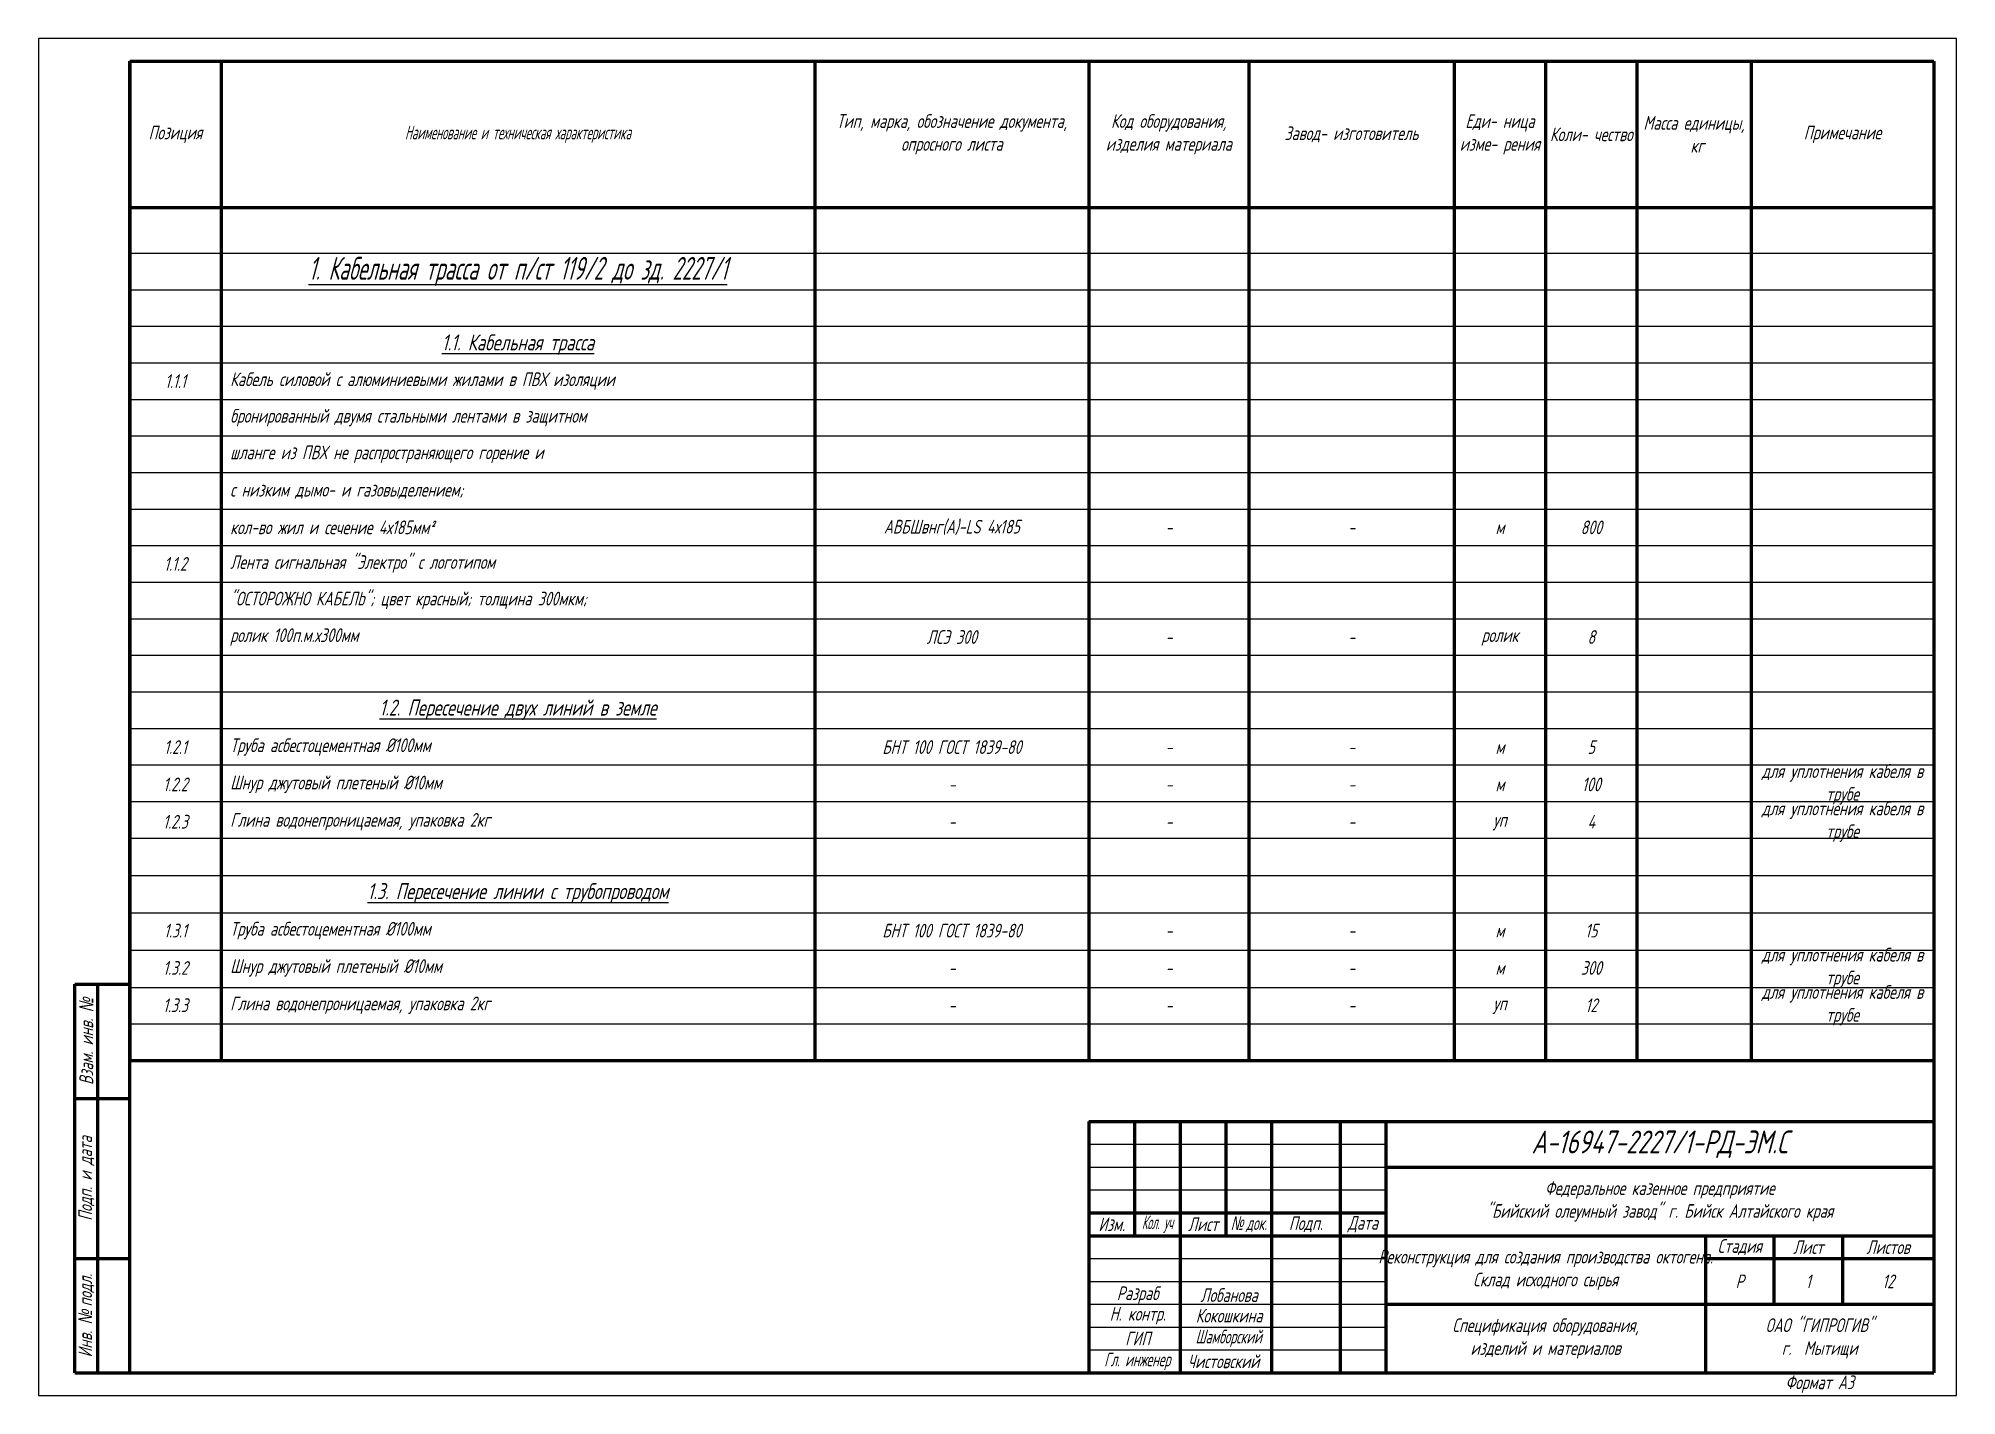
# Model space of a CAD drawing. Header units: millimetres. Extents: x 6735 to 13224, y -12144 to -9633.
# Drawn here: x 6735.1 to 7155.1, y -10774.4 to -10477.4 of the extents above; entities that cross this region are included whole.
import ezdxf

# ---------------------------------------------------------------- set-up
doc = ezdxf.new("R2010")
doc.units = ezdxf.units.MM
for name, color, linetype, lineweight in [('Рамка толстая', 7, 'Continuous', 60), ('Рамка тонкая', 5, 'Continuous', 25), ('Спецификация', 9, 'Continuous', 25), ('Штампы', 252, 'Continuous', 25)]:
    doc.layers.add(name, color=color, linetype=linetype, lineweight=lineweight)
doc.styles.add('Simplex', font='simplex.shx', dxfattribs={"width": 0.7, "oblique": 15})

msp = doc.modelspace()

# ---------------------------------------------------------------- texts
at = {"layer": 'Спецификация', "color": 2, "style": 'Simplex'}
for s, insert, char_height, width, attachment_point in [('{\\C2;Тип, марка, обозначение документа, опросного листа}', (6935.10387, -10498.35746), 3, 60, 5), ('{\\C2;Код оборудования, изделия материала}', (6982.60387, -10498.35746), 3, 35, 5), ('{\\C2;Еди- ница изме- рения}', (7055.10387, -10498.35746), 3, 20, 5), ('{\\C2;Масса единицы,  кг}', (7097.60387, -10498.35746), 3, 25, 5), ('{\\C2;Позиция}', (6765.10387, -10498.35746), 3, 20, 5), ('{\\Fgost|c204;\\Q15;\\C2;Наименование и техническая характеристика}', (6840.10387, -10498.35746), 3, 130, 5), ('{\\C2;Завод- изготовитель}', (7022.60387, -10498.35746), 3, 45, 5), ('{\\C2;Коли- чество}', (7075.10387, -10498.35746), 3, 20, 5), ('{\\C2;Примечание}', (7130.10387, -10498.35746), 3, 40, 5), ('{\\W0.58;\\L1. Кабельная трасса от п/ст 119/2 до зд. 2227/1}', (6840.10387, -10528.35746), 5, 126, 5), ('{\\L1.1. Кабельная трасса}', (6840.10387, -10544.35746), 3.5, 126, 5), ('1.1.1', (6765.10387, -10552.35746), 3, 20, 5), ('Кабель силовой с алюминиевыми жилами в ПВХ изоляции ', (6777.10387, -10552.35746), 3, 126, 4), ('бронированный двумя стальными лентами в защитном', (6777.10387, -10560.35746), 3, 126, 4), ('шланге из ПВХ не распространяющего горение и', (6777.10387, -10568.35746), 3, 126, 4), ('с низким дымо- и газовыделением; ', (6777.10387, -10576.35746), 3, 126, 4), ('кол-во жил и сечение 4х185мм²', (6777.10387, -10584.35746), 3, 126, 4), ('АВБШвнг(А)-LS 4х185', (6935.10387, -10584.35746), 3, 60, 5), ('м', (7055.10387, -10584.35746), 3, 20, 5), ('800', (7075.10387, -10584.35746), 3, 20, 5), ('-', (6982.60387, -10584.35746), 3, 35, 5), ('-', (7022.60387, -10584.35746), 3, 45, 5), ('1.1.2', (6765.10387, -10592.35746), 3, 20, 5), ('Лента сигнальная "Электро" с логотипом', (6777.10387, -10592.35746), 3, 126, 4), ('"ОСТОРОЖНО КАБЕЛЬ"; цвет красный; толщина 300мкм; ', (6777.10387, -10600.35746), 3, 126, 4), ('ролик 100п.м.х300мм', (6777.10387, -10608.35746), 3, 126, 4), ('ЛСЭ 300', (6935.10387, -10608.35746), 3, 60, 5), ('-', (6982.60387, -10608.35746), 3, 35, 5), ('-', (7022.60387, -10608.35746), 3, 45, 5), ('ролик', (7055.10387, -10608.35746), 3, 20, 5), ('8', (7075.10387, -10608.35746), 3, 20, 5), ('{\\L1.2. Пересечение двух линий в земле}', (6840.10387, -10624.27413), 3.5, 126, 5), ('1.2.1', (6765.10387, -10632.44079), 3, 20, 5), ('Труба асбестоцементная %%C100мм', (6777.10387, -10632.44079), 3, 126, 4), ('БНТ 100 ГОСТ 1839-80', (6935.10387, -10632.44079), 3, 60, 5), ('-', (6982.60387, -10632.44079), 3, 35, 5), ('-', (7022.60387, -10632.44079), 3, 45, 5), ('м', (7055.10387, -10632.44079), 3, 20, 5), ('5', (7075.10387, -10632.44079), 3, 20, 5), ('для уплотнения кабеля в трубе', (7130.10387, -10640.60746), 3, 40, 5), ('1.2.2', (6765.10387, -10640.60746), 3, 20, 5), ('Шнур джутовый плетеный %%C10мм', (6777.10387, -10640.60746), 3, 126, 4), ('-', (6935.10387, -10640.60746), 3, 60, 5), ('-', (6982.60387, -10640.60746), 3, 35, 5), ('-', (7022.60387, -10640.60746), 3, 45, 5), ('м', (7055.10387, -10640.60746), 3, 20, 5), ('100', (7075.10387, -10640.60746), 3, 20, 5), ('Глина водонепроницаемая, упаковка 2кг', (6777.10387, -10648.77413), 3, 126, 4), ('для уплотнения кабеля в трубе', (7130.10387, -10648.77413), 3, 40, 5), ('1.2.3', (6765.10387, -10648.77413), 3, 20, 5), ('-', (6935.10387, -10648.77413), 3, 60, 5), ('-', (6982.60387, -10648.77413), 3, 35, 5), ('-', (7022.60387, -10648.77413), 3, 45, 5), ('уп', (7055.10387, -10648.77413), 3, 20, 5), ('4', (7075.10387, -10648.77413), 3, 20, 5), ('{\\L1.3. Пересечение линии с трубопроводом}', (6840.10387, -10664.44079), 3.5, 126, 5), ('1.3.1', (6765.10387, -10672.60746), 3, 20, 5), ('Труба асбестоцементная %%C100мм', (6777.10387, -10672.60746), 3, 126, 4), ('БНТ 100 ГОСТ 1839-80', (6935.10387, -10672.60746), 3, 60, 5), ('м', (7055.10387, -10672.60746), 3, 20, 5), ('15', (7075.10387, -10672.60746), 3, 20, 5), ('-', (6982.60387, -10672.60746), 3, 35, 5), ('-', (7022.60387, -10672.60746), 3, 45, 5), ('для уплотнения кабеля в трубе', (7130.10387, -10680.77413), 3, 40, 5), ('1.3.2', (6765.10387, -10680.77413), 3, 20, 5), ('Шнур джутовый плетеный %%C10мм', (6777.10387, -10680.77413), 3, 126, 4), ('м', (7055.10387, -10680.77413), 3, 20, 5), ('300', (7075.10387, -10680.77413), 3, 20, 5), ('-', (6935.10387, -10680.77413), 3, 60, 5), ('-', (6982.60387, -10680.77413), 3, 35, 5), ('-', (7022.60387, -10680.77413), 3, 45, 5), ('для уплотнения кабеля в трубе', (7130.10387, -10688.94079), 3, 40, 5), ('1.3.3', (6765.10387, -10688.94079), 3, 20, 5), ('Глина водонепроницаемая, упаковка 2кг', (6777.10387, -10688.94079), 3, 126, 4), ('уп', (7055.10387, -10688.94079), 3, 20, 5), ('12', (7075.10387, -10688.94079), 3, 20, 5), ('-', (6935.10387, -10688.94079), 3, 60, 5), ('-', (6982.60387, -10688.94079), 3, 35, 5), ('-', (7022.60387, -10688.94079), 3, 45, 5)]:
    msp.add_mtext(s, dxfattribs=dict(at, insert=insert, char_height=char_height, width=width, attachment_point=attachment_point))
at = {"layer": 'Штампы', "color": 2, "char_height": 3, "attachment_point": 5, "rotation": 90, "style": 'Simplex'}
for s, insert, width in [('Взам. инв. {\\fArial|b0|i0|c204|p34;№}', (6745.60387, -10696.85746), 25), ('Подп. и дата', (6745.60387, -10726.85746), 35), ('Инв. {\\fArial|b0|i0|c204|p34;№ }подл.', (6745.60387, -10756.85746), 25)]:
    msp.add_mtext(s, dxfattribs=dict(at, insert=insert, width=width))
at = {"layer": 'Штампы', "color": 2, "attachment_point": 5, "style": 'Simplex'}
for s, insert, char_height, width in [('А-16947-2227/1-РД-ЭМ.С', (7090.10387, -10719.35746), 5, 120), ('Федеральное казенное предприятие\\P"Бийский олеумный завод" г. Бийск Алтайского края', (7090.10387, -10731.85746), 3, 120), ('{\\W0.5;Кол. уч}', (6980.10387, -10736.85746), 3, 10), ('{\\fArial|b0|i0|c204|p34;\\W0.6;№ \\Fsimplex|c204;док.}', (7000.10387, -10736.85746), 3, 10), ('Подп.', (7012.60387, -10736.85746), 3, 15), ('{\\W0.7;Дата}', (7025.10387, -10736.85746), 3, 10), ('Изм.', (6970.10387, -10736.85746), 3, 10), ('{\\W0.7;Лист}', (6990.10387, -10736.85746), 3, 10), ('Реконструкция для создания производства октогена. \\PСклад исходного сырья', (7065.10387, -10746.85746), 3, 70), ('{\\W0.7;Стадия}', (7107.60387, -10741.85746), 3, 15), ('Лист', (7122.60387, -10741.85746), 3, 15), ('Листов', (7140.10387, -10741.85746), 3, 20), (' Разраб', (6975.10387, -10752.35746), 3, 20), (' Лобанова', (6995.10387, -10752.35746), 3, 20), ('Р', (7107.60387, -10749.35746), 3, 15), ('1', (7122.60387, -10749.35746), 3, 15), ('12', (7140.10387, -10749.35746), 3, 20), (' Н. контр.', (6975.10387, -10756.85746), 3, 20), (' Кокошкина', (6995.10387, -10756.85746), 3, 20), (' ГИП', (6975.10387, -10761.85746), 3, 20), ('{\\W0.6; Шамборский}', (6995.10387, -10761.85746), 3, 20), ('Спецификация оборудования, \\Pизделий и материалов', (7065.10387, -10761.85746), 3, 70), ('ОАО "ГИПРОГИВ"\\Pг.  Мытищи', (7125.10387, -10761.85746), 3, 50), ('{\\W0.6; Гл. инженер}', (6975.10387, -10766.85746), 3, 20), ('Чистовский', (6994.57427, -10766.85746), 3, 17.7694297), ('Формат А3', (7125.10387, -10771.85746), 3, 50)]:
    msp.add_mtext(s, dxfattribs=dict(at, insert=insert, char_height=char_height, width=width))

# ---------------------------------------------------------------- blocks, each defined once
blk = doc.blocks.new('A$C64336E77')
at = {"layer": 'Рамка толстая'}
for p, q in [((20, 5), (20, 292)), ((20, 292), (415, 292)), ((415, 292), (415, 5)), ((20, 5), (415, 5))]:
    blk.add_line(p, q, dxfattribs=at)
at = {"layer": 'Рамка тонкая'}
for p, q in [((0, 297), (0, 0)), ((420, 297), (0, 297)), ((420, 0), (420, 297)), ((0, 0), (420, 0))]:
    blk.add_line(p, q, dxfattribs=at)

# ---------------------------------------------------------------- linework, layer by layer
at = {"layer": 'Спецификация', "lineweight": 60}
for p, q in [((6755.10387, -10482.35746), (7150.10387, -10482.35746)), ((6755.10387, -10482.35746), (6755.10387, -10701.02413)), ((6775.10387, -10482.35746), (6775.10387, -10701.02413)), ((6905.10387, -10482.35746), (6905.10387, -10701.02413)), ((6965.10387, -10482.35746), (6965.10387, -10701.02413)), ((7000.10387, -10482.35746), (7000.10387, -10701.02413)), ((7045.10387, -10482.35746), (7045.10387, -10701.02413)), ((7065.10387, -10482.35746), (7065.10387, -10701.02413)), ((7085.10387, -10482.35746), (7085.10387, -10701.02413)), ((7110.10387, -10482.35746), (7110.10387, -10701.02413)), ((7150.10387, -10482.35746), (7150.10387, -10701.02413)), ((6755.10387, -10514.35746), (7150.10387, -10514.35746)), ((6755.10387, -10701.02413), (7150.10387, -10701.02413))]:
    msp.add_line(p, q, dxfattribs=at)
at = {"layer": 'Спецификация', "color": 5}
for p, q in [((6755.10387, -10524.35746), (7150.10387, -10524.35746)), ((6755.10387, -10532.35746), (7150.10387, -10532.35746)), ((6755.10387, -10540.35746), (7150.10387, -10540.35746)), ((6755.10387, -10548.35746), (7150.10387, -10548.35746)), ((6755.10387, -10556.35746), (7150.10387, -10556.35746)), ((6755.10387, -10564.35746), (7150.10387, -10564.35746)), ((6755.10387, -10572.35746), (7150.10387, -10572.35746)), ((6755.10387, -10580.35746), (7150.10387, -10580.35746)), ((6755.10387, -10588.35746), (7150.10387, -10588.35746)), ((6755.10387, -10596.35746), (7150.10387, -10596.35746)), ((6755.10387, -10604.35746), (7150.10387, -10604.35746)), ((6755.10387, -10612.35746), (7150.10387, -10612.35746)), ((6755.10387, -10620.35746), (7150.10387, -10620.35746)), ((6755.10387, -10628.35746), (7150.10387, -10628.35746)), ((6755.10387, -10636.35746), (7150.10387, -10636.35746)), ((6755.10387, -10644.35746), (7150.10387, -10644.35746)), ((6755.10387, -10652.35746), (7150.10387, -10652.35746)), ((6755.10387, -10660.52413), (7150.10387, -10660.52413)), ((6755.10387, -10668.69079), (7150.10387, -10668.69079)), ((6755.10387, -10676.85746), (7150.10387, -10676.85746)), ((6755.10387, -10685.02413), (7150.10387, -10685.02413)), ((6755.10387, -10693.02413), (7150.10387, -10693.02413))]:
    msp.add_line(p, q, dxfattribs=at)
at = {"layer": 'Штампы', "lineweight": 60}
for p, q in [((6743.10387, -10769.35746), (6743.10387, -10684.35746)), ((6743.10387, -10684.35746), (6755.10387, -10684.35746)), ((6748.10387, -10769.35746), (6748.10387, -10684.35746)), ((6755.10387, -10769.35746), (6755.10387, -10684.35746)), ((6743.10387, -10709.35746), (6755.10387, -10709.35746)), ((6965.10387, -10714.35746), (7150.10387, -10714.35746)), ((6965.10387, -10714.35746), (6965.10387, -10769.35746)), ((6975.10387, -10714.35746), (6975.10387, -10739.35746)), ((6985.10387, -10714.35746), (6985.10387, -10769.35746)), ((6995.10387, -10714.35746), (6995.10387, -10739.35746)), ((7005.10387, -10714.35746), (7005.10387, -10769.35746)), ((7020.10387, -10714.35746), (7020.10387, -10769.35746)), ((7030.10387, -10714.35746), (7030.10387, -10769.35746)), ((7030.10387, -10724.35746), (7150.10387, -10724.35746)), ((6965.10387, -10734.35746), (7030.10387, -10734.35746)), ((6965.10387, -10739.35746), (7150.10387, -10739.35746)), ((7100.10387, -10739.35746), (7100.10387, -10769.35746)), ((7115.10387, -10739.35746), (7115.10387, -10754.35746)), ((7130.10387, -10739.35746), (7130.10387, -10754.35746)), ((6743.10387, -10744.35746), (6755.10387, -10744.35746)), ((7100.10387, -10744.35746), (7150.10387, -10744.35746)), ((7030.10387, -10754.35746), (7150.10387, -10754.35746)), ((6743.10387, -10769.35746), (6755.10387, -10769.35746))]:
    msp.add_line(p, q, dxfattribs=at)
at = {"layer": 'Штампы', "color": 5, "lineweight": 25}
for p, q in [((6965.10387, -10719.35746), (7030.10387, -10719.35746)), ((6965.10387, -10724.35746), (7030.10387, -10724.35746)), ((6965.10387, -10729.35746), (7030.10387, -10729.35746)), ((6965.10387, -10744.35746), (7030.10387, -10744.35746)), ((6965.10387, -10749.35746), (7030.10387, -10749.35746)), ((6965.10387, -10754.35746), (7030.10387, -10754.35746)), ((6965.10387, -10759.35746), (7030.10387, -10759.35746)), ((6965.10387, -10764.35746), (7030.10387, -10764.35746))]:
    msp.add_line(p, q, dxfattribs=at)

# ---------------------------------------------------------------- block references
msp.add_blockref('A$C64336E77', (6735.10389, -10774.35745))

msp.set_redraw_order([(e.dxf.handle, doc.entitydb.next_handle()) for e in msp.query("TEXT MTEXT ATTDEF DIMENSION ARC_DIMENSION")])  # texts and dimensions are drawn at this point

doc.saveas('drawing.dxf')
